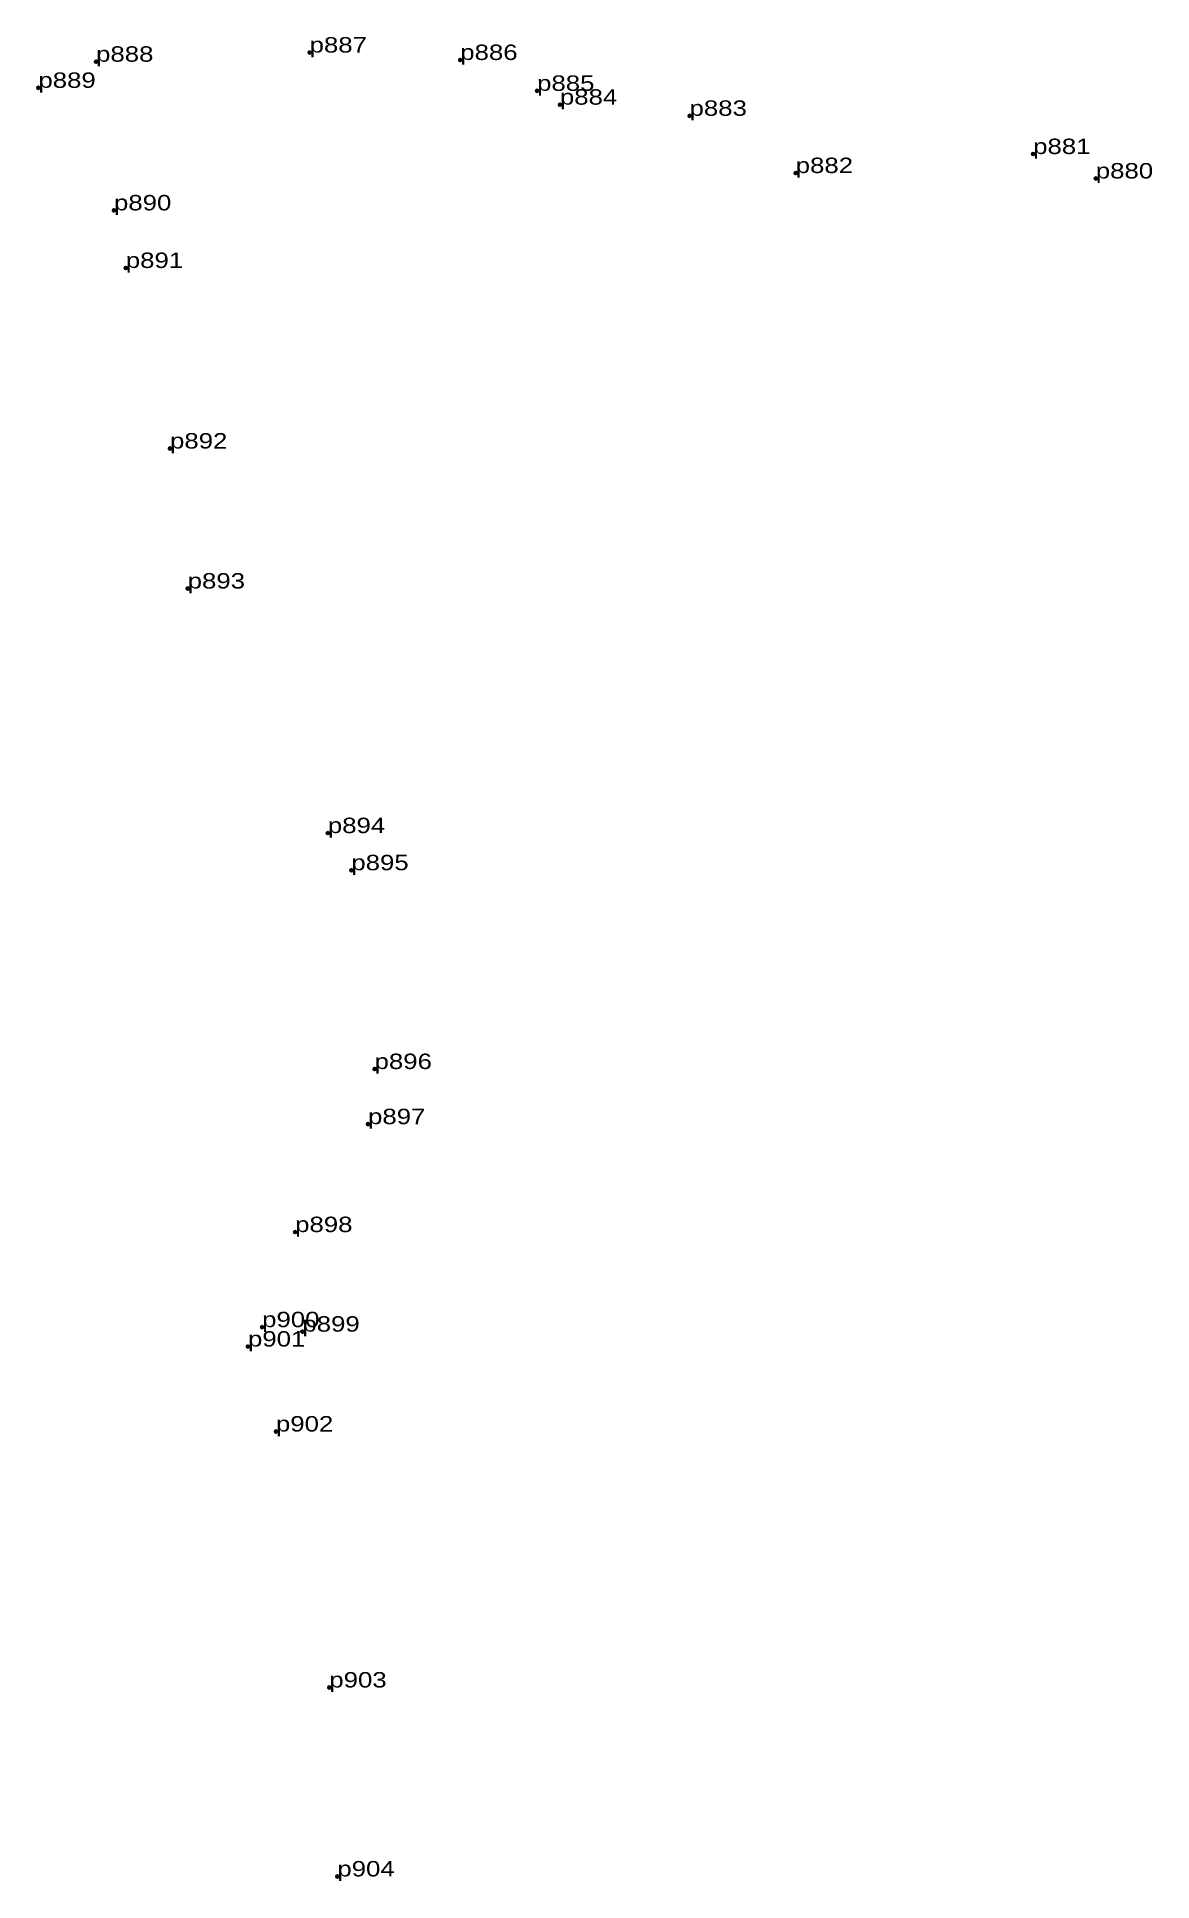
# Model space of a CAD drawing. Header units: metres. Extents: x 543607 to 546308, y 1834524 to 1839461.
# Drawn here: x 545334.4 to 545464.5, y 1835135.6 to 1835350.7 of the extents above; entities that cross this region are included whole.
import ezdxf

# ---------------------------------------------------------------- set-up
doc = ezdxf.new("R2010")
doc.units = ezdxf.units.M
doc.header["$LTSCALE"] = 0.72
doc.header["$PDMODE"] = 32
doc.header["$PDSIZE"] = 0.36
doc.layers.add('12', color=7, linetype='Continuous')
doc.layers.add('7', color=7, linetype='Continuous')

msp = doc.modelspace()

# ---------------------------------------------------------------- texts
at = {"layer": '12', "width": 1.25}
for s, p in [('p887', (545366.19, 1835348.85)), ('p888', (545341.27, 1835347.78)), ('p886', (545383.77, 1835347.98)), ('p889', (545334.54, 1835344.73)), ('p885', (545392.74, 1835344.38)), ('p884', (545395.4, 1835342.77)), ('p883', (545410.53, 1835341.47)), ('p881', (545450.63, 1835337.01)), ('p882', (545422.92, 1835334.79)), ('p880', (545457.94, 1835334.16)), ('p890', (545343.36, 1835330.44)), ('p891', (545344.74, 1835323.72)), ('p892', (545349.9, 1835302.66)), ('p893', (545351.96, 1835286.33)), ('p894', (545368.32, 1835257.8)), ('p895', (545371.06, 1835253.47)), ('p896', (545373.77, 1835230.28)), ('p897', (545373.01, 1835223.85)), ('p898', (545364.5, 1835211.26)), ('p900', (545360.65, 1835200.17)), ('p901', (545359, 1835197.91)), ('p899', (545365.35, 1835199.65)), ('p902', (545362.26, 1835188)), ('p903', (545368.49, 1835158.14)), ('p904', (545369.43, 1835136.1))]:
    msp.add_text(s, height=1.8, dxfattribs=at).set_placement(p)

# ---------------------------------------------------------------- linework, layer by layer
at = {"layer": '7'}
for p in [(545366.19, 1835348.85), (545383.77, 1835347.98), (545341.27, 1835347.78), (545334.54, 1835344.73), (545392.74, 1835344.38), (545395.4, 1835342.77), (545410.53, 1835341.47), (545450.63, 1835337.01), (545422.92, 1835334.79), (545457.94, 1835334.16), (545343.36, 1835330.44), (545344.74, 1835323.72), (545349.9, 1835302.66), (545351.96, 1835286.33), (545368.32, 1835257.8), (545371.06, 1835253.47), (545373.77, 1835230.28), (545373.01, 1835223.85), (545364.5, 1835211.26), (545360.65, 1835200.17), (545365.35, 1835199.65), (545359, 1835197.91), (545362.26, 1835188), (545368.49, 1835158.14), (545369.43, 1835136.1)]:
    msp.add_point(p, dxfattribs=at)

msp.set_redraw_order([(e.dxf.handle, doc.entitydb.next_handle()) for e in msp.query("TEXT MTEXT ATTDEF DIMENSION ARC_DIMENSION")])  # texts and dimensions are drawn at this point

doc.saveas('drawing.dxf')
